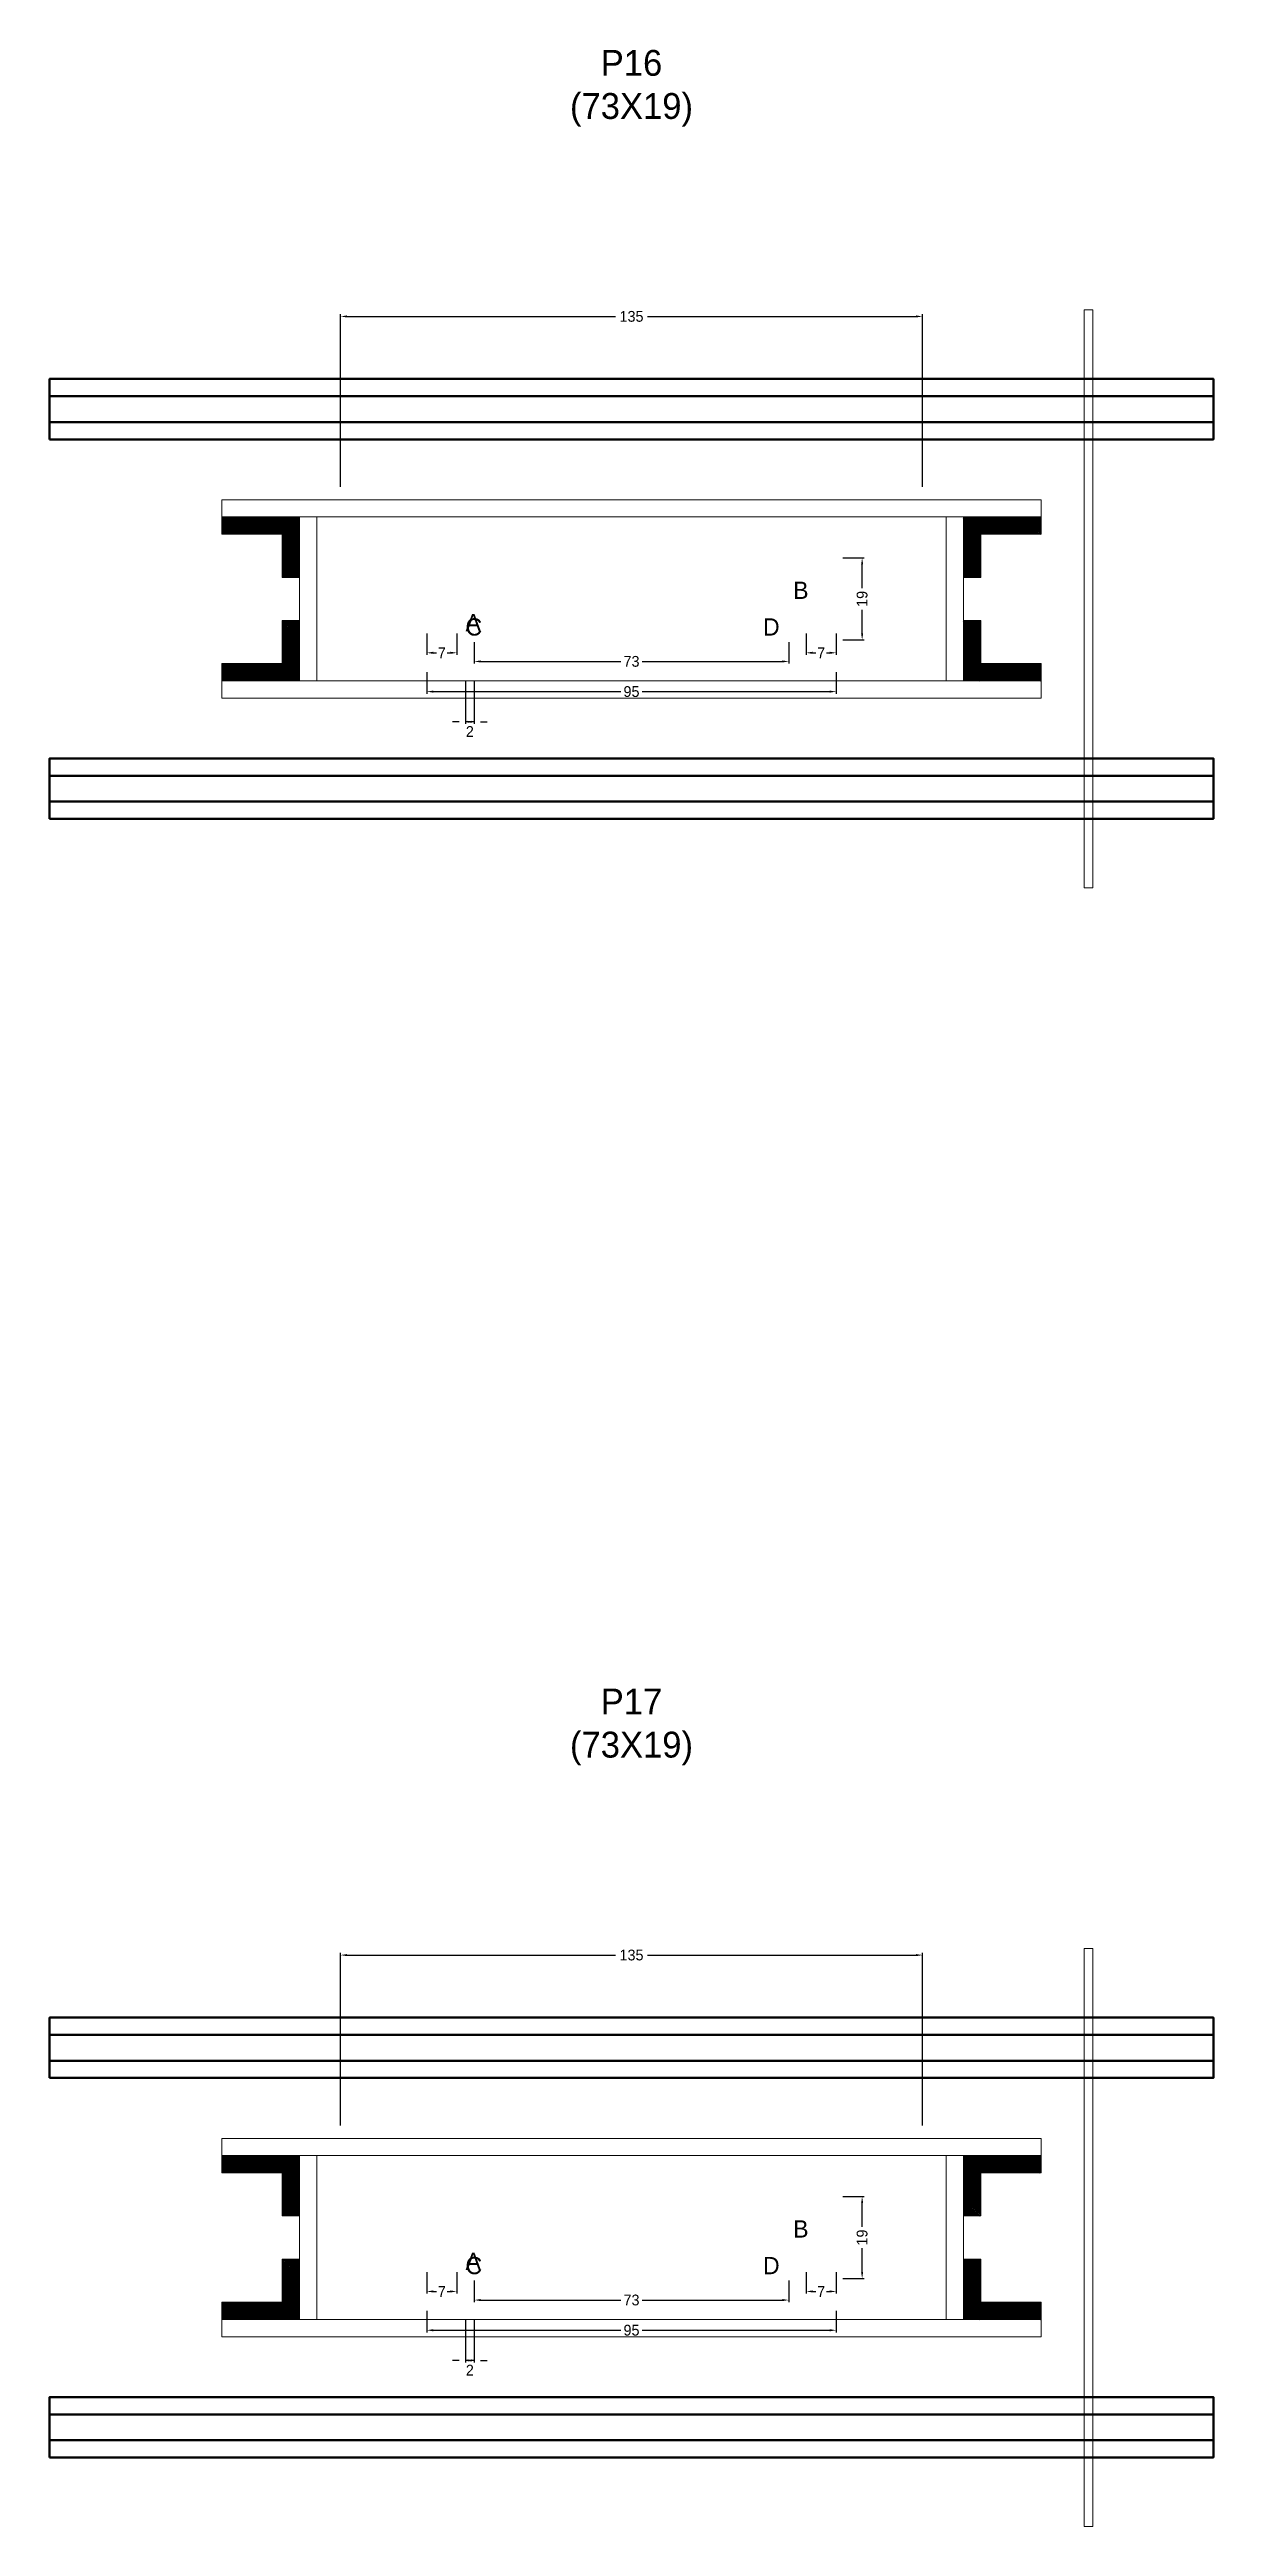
# Model space of a CAD drawing. Header units: centimetres. Extents: x -7000 to 4307, y -13306 to 295.
# Drawn here: x -135 to 135, y -6007 to -5433 of the extents above; entities that cross this region are included whole.
import ezdxf

# ---------------------------------------------------------------- set-up
doc = ezdxf.new("R2010")
doc.units = ezdxf.units.CM
for name, color, linetype in [('COTA', 241, 'Continuous'), ('GRAVATA', 224, 'Continuous'), ('Hachura', 251, 'Continuous'), ('NOMENCLATURA', 7, 'Continuous'), ('SARRAFO', 251, 'Continuous')]:
    doc.layers.add(name, color=color, linetype=linetype)
doc.dimstyles.new('cotax2', dxfattribs={"dimtxt": 2.5, "dimasz": 1.5, "dimexe": 0.5, "dimexo": 0.5, "dimgap": 0.5, "dimtad": 1, "dimcen": 2.5, "dimazin": 3, "dimtfac": 1, "dimtmove": 0, "dimatfit": 3})

msp = doc.modelspace()

# ---------------------------------------------------------------- texts
at = {"layer": 'NOMENCLATURA'}
for s, p in [('B', (37.5, -5560)), ('A', (-38.5, -5567.5)), ('C', (-38.5, -5568.5)), ('D', (30.5, -5568.5)), ('B', (37.5, -5940)), ('A', (-38.5, -5947.5)), ('C', (-38.5, -5948.5)), ('D', (30.5, -5948.5))]:
    msp.add_text(s, height=4, dxfattribs=at).set_placement(p)
at = {"layer": 'NOMENCLATURA', "char_height": 6, "attachment_point": 8}
for s, insert in [('P16\\P(73X19)', (0, -5450.5)), ('P17\\P(73X19)', (0, -5830.5))]:
    msp.add_mtext(s, dxfattribs=dict(at, insert=insert))

# ---------------------------------------------------------------- blocks, each defined once
blk = doc.blocks.new('_CLOSEDFILLED')
at = {"color": 0, "linetype": 'BYBLOCK'}
blk.add_solid([(-1, 0.16), (0, 0), (-1, -0.16)], dxfattribs=at)
blk = doc.blocks.new('*D558')
for p, q in [((-47.5, -5957), (-47.5, -5962)), ((-46, -5961.5), (-2.5, -5961.5)), ((2.5, -5961.5), (46, -5961.5)), ((47.5, -5957), (47.5, -5962))]:
    blk.add_line(p, q)
at = {"layer": 'Defpoints'}
for p in [(-47.5, -5956.5), (-47.5, -5961.5), (47.5, -5956.5)]:
    blk.add_point(p, dxfattribs=at)
at = {"layer": 'COTA', "xscale": 1.5, "yscale": 1.5, "rotation": 180}
blk.add_blockref('_CLOSEDFILLED', (-47.5, -5961.5), dxfattribs=at)
at = {"layer": 'COTA', "xscale": 1.5, "yscale": 1.5}
blk.add_blockref('_CLOSEDFILLED', (47.5, -5961.5), dxfattribs=at)
at = {"layer": 'COTA', "insert": (0, -5961.5), "char_height": 2.5, "attachment_point": 5}
blk.add_mtext('95', dxfattribs=at)
blk = doc.blocks.new('*D559')
for p, q in [((-36.5, -5950), (-36.5, -5955)), ((36.5, -5950), (36.5, -5955)), ((-35, -5954.5), (-2.5, -5954.5)), ((2.5, -5954.5), (35, -5954.5))]:
    blk.add_line(p, q)
at = {"layer": 'Defpoints'}
for p in [(-36.5, -5949.5), (36.5, -5949.5), (-36.5, -5954.5)]:
    blk.add_point(p, dxfattribs=at)
at = {"layer": 'COTA', "xscale": 1.5, "yscale": 1.5, "rotation": 180}
blk.add_blockref('_CLOSEDFILLED', (-36.5, -5954.5), dxfattribs=at)
at = {"layer": 'COTA', "xscale": 1.5, "yscale": 1.5}
blk.add_blockref('_CLOSEDFILLED', (36.5, -5954.5), dxfattribs=at)
at = {"layer": 'COTA', "insert": (0, -5954.5), "char_height": 2.5, "attachment_point": 5}
blk.add_mtext('73', dxfattribs=at)
blk = doc.blocks.new('*D560')
for p, q in [((49, -5930.5), (54, -5930.5)), ((53.5, -5937.5), (53.5, -5932)), ((53.5, -5948), (53.5, -5942.5)), ((49, -5949.5), (54, -5949.5))]:
    blk.add_line(p, q)
at = {"layer": 'Defpoints'}
for p in [(48.5, -5930.5), (48.5, -5949.5), (53.5, -5949.5)]:
    blk.add_point(p, dxfattribs=at)
at = {"layer": 'COTA', "xscale": 1.5, "yscale": 1.5}
for p, rotation in [((53.5, -5930.5), 90), ((53.5, -5949.5), 270)]:
    blk.add_blockref('_CLOSEDFILLED', p, dxfattribs=dict(at, rotation=rotation))
at = {"layer": 'COTA', "insert": (53.5, -5940), "char_height": 2.5, "attachment_point": 5, "rotation": 90}
blk.add_mtext('19', dxfattribs=at)
blk = doc.blocks.new('*D561')
for p, q in [((-47.5, -5948), (-47.5, -5953)), ((-40.5, -5948), (-40.5, -5953)), ((-46, -5952.5), (-45.25, -5952.5)), ((-42.75, -5952.5), (-42, -5952.5))]:
    blk.add_line(p, q)
at = {"layer": 'Defpoints'}
for p in [(-47.5, -5947.5), (-40.5, -5947.5), (-47.5, -5952.5)]:
    blk.add_point(p, dxfattribs=at)
at = {"layer": 'COTA', "xscale": 1.5, "yscale": 1.5, "rotation": 180}
blk.add_blockref('_CLOSEDFILLED', (-47.5, -5952.5), dxfattribs=at)
at = {"layer": 'COTA', "xscale": 1.5, "yscale": 1.5}
blk.add_blockref('_CLOSEDFILLED', (-40.5, -5952.5), dxfattribs=at)
at = {"layer": 'COTA', "insert": (-44, -5952.5), "char_height": 2.5, "attachment_point": 5}
blk.add_mtext('7', dxfattribs=at)
blk = doc.blocks.new('*D562')
for p, q in [((40.5, -5948), (40.5, -5953)), ((47.5, -5948), (47.5, -5953)), ((42, -5952.5), (42.75, -5952.5)), ((45.25, -5952.5), (46, -5952.5))]:
    blk.add_line(p, q)
at = {"layer": 'Defpoints'}
for p in [(40.5, -5947.5), (47.5, -5947.5), (40.5, -5952.5)]:
    blk.add_point(p, dxfattribs=at)
at = {"layer": 'COTA', "xscale": 1.5, "yscale": 1.5, "rotation": 180}
blk.add_blockref('_CLOSEDFILLED', (40.5, -5952.5), dxfattribs=at)
at = {"layer": 'COTA', "xscale": 1.5, "yscale": 1.5}
blk.add_blockref('_CLOSEDFILLED', (47.5, -5952.5), dxfattribs=at)
at = {"layer": 'COTA', "insert": (44, -5952.5), "char_height": 2.5, "attachment_point": 5}
blk.add_mtext('7', dxfattribs=at)
blk = doc.blocks.new('*D563')
for p, q in [((-67.5, -5914), (-67.5, -5874)), ((-66, -5874.5), (-3.75, -5874.5)), ((3.75, -5874.5), (66, -5874.5)), ((67.5, -5914), (67.5, -5874))]:
    blk.add_line(p, q)
at = {"layer": 'Defpoints'}
for p in [(-67.5, -5874.5), (-67.5, -5914.5), (67.5, -5914.5)]:
    blk.add_point(p, dxfattribs=at)
at = {"layer": 'COTA', "xscale": 1.5, "yscale": 1.5, "rotation": 180}
blk.add_blockref('_CLOSEDFILLED', (-67.5, -5874.5), dxfattribs=at)
at = {"layer": 'COTA', "xscale": 1.5, "yscale": 1.5}
blk.add_blockref('_CLOSEDFILLED', (67.5, -5874.5), dxfattribs=at)
at = {"layer": 'COTA', "insert": (0, -5874.5), "char_height": 2.5, "attachment_point": 5}
blk.add_mtext('135', dxfattribs=at)
blk = doc.blocks.new('*D524')
for p, q in [((-47.5, -5577), (-47.5, -5582)), ((47.5, -5577), (47.5, -5582)), ((-46, -5581.5), (-2.5, -5581.5)), ((2.5, -5581.5), (46, -5581.5))]:
    blk.add_line(p, q)
at = {"layer": 'Defpoints'}
for p in [(-47.5, -5576.5), (47.5, -5576.5), (-47.5, -5581.5)]:
    blk.add_point(p, dxfattribs=at)
at = {"layer": 'COTA', "xscale": 1.5, "yscale": 1.5, "rotation": 180}
blk.add_blockref('_CLOSEDFILLED', (-47.5, -5581.5), dxfattribs=at)
at = {"layer": 'COTA', "xscale": 1.5, "yscale": 1.5}
blk.add_blockref('_CLOSEDFILLED', (47.5, -5581.5), dxfattribs=at)
at = {"layer": 'COTA', "insert": (0, -5581.5), "char_height": 2.5, "attachment_point": 5}
blk.add_mtext('95', dxfattribs=at)
blk = doc.blocks.new('*D525')
for p, q in [((-36.5, -5570), (-36.5, -5575)), ((36.5, -5570), (36.5, -5575)), ((-35, -5574.5), (-2.5, -5574.5)), ((2.5, -5574.5), (35, -5574.5))]:
    blk.add_line(p, q)
at = {"layer": 'Defpoints'}
for p in [(-36.5, -5569.5), (36.5, -5569.5), (-36.5, -5574.5)]:
    blk.add_point(p, dxfattribs=at)
at = {"layer": 'COTA', "xscale": 1.5, "yscale": 1.5, "rotation": 180}
blk.add_blockref('_CLOSEDFILLED', (-36.5, -5574.5), dxfattribs=at)
at = {"layer": 'COTA', "xscale": 1.5, "yscale": 1.5}
blk.add_blockref('_CLOSEDFILLED', (36.5, -5574.5), dxfattribs=at)
at = {"layer": 'COTA', "insert": (0, -5574.5), "char_height": 2.5, "attachment_point": 5}
blk.add_mtext('73', dxfattribs=at)
blk = doc.blocks.new('*D526')
for p, q in [((49, -5550.5), (54, -5550.5)), ((53.5, -5557.5), (53.5, -5552)), ((53.5, -5568), (53.5, -5562.5)), ((49, -5569.5), (54, -5569.5))]:
    blk.add_line(p, q)
at = {"layer": 'Defpoints'}
for p in [(48.5, -5550.5), (48.5, -5569.5), (53.5, -5569.5)]:
    blk.add_point(p, dxfattribs=at)
at = {"layer": 'COTA', "xscale": 1.5, "yscale": 1.5}
for p, rotation in [((53.5, -5550.5), 90), ((53.5, -5569.5), 270)]:
    blk.add_blockref('_CLOSEDFILLED', p, dxfattribs=dict(at, rotation=rotation))
at = {"layer": 'COTA', "insert": (53.5, -5560), "char_height": 2.5, "attachment_point": 5, "rotation": 90}
blk.add_mtext('19', dxfattribs=at)
blk = doc.blocks.new('*D527')
for p, q in [((-47.5, -5568), (-47.5, -5573)), ((-40.5, -5568), (-40.5, -5573)), ((-46, -5572.5), (-45.25, -5572.5)), ((-42.75, -5572.5), (-42, -5572.5))]:
    blk.add_line(p, q)
at = {"layer": 'Defpoints'}
for p in [(-47.5, -5567.5), (-40.5, -5567.5), (-47.5, -5572.5)]:
    blk.add_point(p, dxfattribs=at)
at = {"layer": 'COTA', "xscale": 1.5, "yscale": 1.5, "rotation": 180}
blk.add_blockref('_CLOSEDFILLED', (-47.5, -5572.5), dxfattribs=at)
at = {"layer": 'COTA', "xscale": 1.5, "yscale": 1.5}
blk.add_blockref('_CLOSEDFILLED', (-40.5, -5572.5), dxfattribs=at)
at = {"layer": 'COTA', "insert": (-44, -5572.5), "char_height": 2.5, "attachment_point": 5}
blk.add_mtext('7', dxfattribs=at)
blk = doc.blocks.new('*D528')
for p, q in [((40.5, -5568), (40.5, -5573)), ((47.5, -5568), (47.5, -5573)), ((42, -5572.5), (42.75, -5572.5)), ((45.25, -5572.5), (46, -5572.5))]:
    blk.add_line(p, q)
at = {"layer": 'Defpoints'}
for p in [(40.5, -5567.5), (47.5, -5567.5), (40.5, -5572.5)]:
    blk.add_point(p, dxfattribs=at)
at = {"layer": 'COTA', "xscale": 1.5, "yscale": 1.5, "rotation": 180}
blk.add_blockref('_CLOSEDFILLED', (40.5, -5572.5), dxfattribs=at)
at = {"layer": 'COTA', "xscale": 1.5, "yscale": 1.5}
blk.add_blockref('_CLOSEDFILLED', (47.5, -5572.5), dxfattribs=at)
at = {"layer": 'COTA', "insert": (44, -5572.5), "char_height": 2.5, "attachment_point": 5}
blk.add_mtext('7', dxfattribs=at)
blk = doc.blocks.new('*D529')
for p, q in [((-67.5, -5534), (-67.5, -5494)), ((-66, -5494.5), (-3.75, -5494.5)), ((3.75, -5494.5), (66, -5494.5)), ((67.5, -5534), (67.5, -5494))]:
    blk.add_line(p, q)
at = {"layer": 'Defpoints'}
for p in [(-67.5, -5494.5), (-67.5, -5534.5), (67.5, -5534.5)]:
    blk.add_point(p, dxfattribs=at)
at = {"layer": 'COTA', "xscale": 1.5, "yscale": 1.5, "rotation": 180}
blk.add_blockref('_CLOSEDFILLED', (-67.5, -5494.5), dxfattribs=at)
at = {"layer": 'COTA', "xscale": 1.5, "yscale": 1.5}
blk.add_blockref('_CLOSEDFILLED', (67.5, -5494.5), dxfattribs=at)
at = {"layer": 'COTA', "insert": (0, -5494.5), "char_height": 2.5, "attachment_point": 5}
blk.add_mtext('135', dxfattribs=at)

# ---------------------------------------------------------------- dimensions: what is measured, and where the dimension line sits
at = {"layer": 'COTA'}
for base, p1, p2, picture, middle in [((-67.5, -5494.5), (-67.5, -5534.5), (67.5, -5534.5), '*D529', (0, -5494.5)), ((-47.5, -5572.5), (-47.5, -5567.5), (-40.5, -5567.5), '*D527', (-44, -5572.5)), ((-36.5, -5574.5), (-36.5, -5569.5), (36.5, -5569.5), '*D525', (0, -5574.5)), ((40.5, -5572.5), (40.5, -5567.5), (47.5, -5567.5), '*D528', (44, -5572.5)), ((-47.5, -5581.5), (-47.5, -5576.5), (47.5, -5576.5), '*D524', (0, -5581.5)), ((-67.5, -5874.5), (-67.5, -5914.5), (67.5, -5914.5), '*D563', (0, -5874.5)), ((-47.5, -5952.5), (-47.5, -5947.5), (-40.5, -5947.5), '*D561', (-44, -5952.5)), ((-36.5, -5954.5), (-36.5, -5949.5), (36.5, -5949.5), '*D559', (0, -5954.5)), ((40.5, -5952.5), (40.5, -5947.5), (47.5, -5947.5), '*D562', (44, -5952.5)), ((-47.5, -5961.5), (-47.5, -5956.5), (47.5, -5956.5), '*D558', (0, -5961.5))]:
    dim = msp.add_linear_dim(base=base, p1=p1, p2=p2, dimstyle='cotax2', dxfattribs=at)
    dim.commit()
    dim.dimension.update_dxf_attribs({"geometry": picture, "text_midpoint": middle})
for base, p1, p2, picture, middle in [((53.5, -5569.5), (48.5, -5569.5), (48.5, -5550.5), '*D526', (53.5, -5560)), ((53.5, -5949.5), (48.5, -5949.5), (48.5, -5930.5), '*D560', (53.5, -5940))]:
    dim = msp.add_linear_dim(base=base, p1=p1, p2=p2, angle=90, dimstyle='cotax2', dxfattribs=at)
    dim.commit()
    dim.dimension.update_dxf_attribs({"geometry": picture, "text_midpoint": middle})
for base, p1, p2 in [((-36.5, -5588.5), (-36.5, -5578.5), (-38.5, -5578.5)), ((-36.5, -5968.5), (-36.5, -5958.5), (-38.5, -5958.5))]:
    msp.add_linear_dim(base=base, p1=p1, p2=p2, dimstyle='cotax2', dxfattribs=at).render()

# ---------------------------------------------------------------- hatches: boundary and pattern name
at = {"layer": 'SARRAFO'}
h = msp.add_hatch(dxfattribs=at)
h.set_pattern_fill('SOLID', scale=2)
h.paths.add_polyline_path([(-95, -5545), (-81, -5545), (-81, -5541), (-95, -5541)])
h = msp.add_hatch(dxfattribs=at)
h.set_pattern_fill('SOLID', scale=2)
h.paths.add_polyline_path([(-81, -5555), (-77, -5555), (-77, -5541), (-81, -5541)])
h = msp.add_hatch(dxfattribs=at)
h.set_pattern_fill('SOLID', scale=2)
h.paths.add_polyline_path([(77, -5555), (81, -5555), (81, -5541), (77, -5541)])
h = msp.add_hatch(dxfattribs=at)
h.set_pattern_fill('SOLID', scale=2)
h.paths.add_polyline_path([(81, -5545), (95, -5545), (95, -5541), (81, -5541)])
h = msp.add_hatch(dxfattribs=at)
h.set_pattern_fill('SOLID', scale=2)
h.paths.add_polyline_path([(-81, -5579), (-77, -5579), (-77, -5565), (-81, -5565)])
h = msp.add_hatch(dxfattribs=at)
h.set_pattern_fill('SOLID', scale=2)
h.paths.add_polyline_path([(77, -5579), (81, -5579), (81, -5565), (77, -5565)])
h = msp.add_hatch(dxfattribs=at)
h.set_pattern_fill('SOLID', scale=2)
h.paths.add_polyline_path([(-95, -5579), (-81, -5579), (-81, -5575), (-95, -5575)])
h = msp.add_hatch(dxfattribs=at)
h.set_pattern_fill('SOLID', scale=2)
h.paths.add_polyline_path([(81, -5579), (95, -5579), (95, -5575), (81, -5575)])
h = msp.add_hatch(dxfattribs=at)
h.set_pattern_fill('SOLID', scale=2)
h.paths.add_polyline_path([(-95, -5925), (-81, -5925), (-81, -5921), (-95, -5921)])
h = msp.add_hatch(dxfattribs=at)
h.set_pattern_fill('SOLID', scale=2)
h.paths.add_polyline_path([(-81, -5935), (-77, -5935), (-77, -5921), (-81, -5921)])
h = msp.add_hatch(dxfattribs=at)
h.set_pattern_fill('SOLID', scale=2)
h.paths.add_polyline_path([(77, -5935), (81, -5935), (81, -5921), (77, -5921)])
h = msp.add_hatch(dxfattribs=at)
h.set_pattern_fill('SOLID', scale=2)
h.paths.add_polyline_path([(81, -5925), (95, -5925), (95, -5921), (81, -5921)])
h = msp.add_hatch(dxfattribs=at)
h.set_pattern_fill('SOLID', scale=2)
h.paths.add_polyline_path([(-81, -5959), (-77, -5959), (-77, -5945), (-81, -5945)])
h = msp.add_hatch(dxfattribs=at)
h.set_pattern_fill('SOLID', scale=2)
h.paths.add_polyline_path([(77, -5959), (81, -5959), (81, -5945), (77, -5945)])
h = msp.add_hatch(dxfattribs=at)
h.set_pattern_fill('SOLID', scale=2)
h.paths.add_polyline_path([(-95, -5959), (-81, -5959), (-81, -5955), (-95, -5955)])
h = msp.add_hatch(dxfattribs=at)
h.set_pattern_fill('SOLID', scale=2)
h.paths.add_polyline_path([(81, -5959), (95, -5959), (95, -5955), (81, -5955)])

# ---------------------------------------------------------------- linework, layer by layer
at = {"layer": 'GRAVATA', "lineweight": 50}
for points in [[(-135, -5523), (135, -5523), (135, -5509), (-135, -5509)], [(-135, -5519), (135, -5519), (135, -5513), (-135, -5513)], [(-135, -5611), (135, -5611), (135, -5597), (-135, -5597)], [(-135, -5607), (135, -5607), (135, -5601), (-135, -5601)], [(-135, -5903), (135, -5903), (135, -5889), (-135, -5889)], [(-135, -5899), (135, -5899), (135, -5893), (-135, -5893)], [(-135, -5991), (135, -5991), (135, -5977), (-135, -5977)], [(-135, -5987), (135, -5987), (135, -5981), (-135, -5981)]]:
    msp.add_lwpolyline(points, close=True, dxfattribs=at)
at = {"layer": 'Hachura', "lineweight": 13}
for points in [[(105, -5627), (107, -5627), (107, -5493), (105, -5493)], [(105, -6007), (107, -6007), (107, -5873), (105, -5873)]]:
    msp.add_lwpolyline(points, close=True, dxfattribs=at)
at = {"layer": 'Hachura', "lineweight": 18}
for points in [[(-95, -5541), (95, -5541), (95, -5537), (-95, -5537)], [(-77, -5579), (-73, -5579), (-73, -5541), (-77, -5541)], [(73, -5579), (77, -5579), (77, -5541), (73, -5541)], [(-95, -5583), (95, -5583), (95, -5579), (-95, -5579)], [(-95, -5921), (95, -5921), (95, -5917), (-95, -5917)], [(-77, -5959), (-73, -5959), (-73, -5921), (-77, -5921)], [(73, -5959), (77, -5959), (77, -5921), (73, -5921)], [(-95, -5963), (95, -5963), (95, -5959), (-95, -5959)]]:
    msp.add_lwpolyline(points, close=True, dxfattribs=at)
at = {"layer": 'SARRAFO', "lineweight": 13}
for points in [[(-95, -5545), (-81, -5545), (-81, -5541), (-95, -5541)], [(-81, -5555), (-77, -5555), (-77, -5541), (-81, -5541)], [(77, -5555), (81, -5555), (81, -5541), (77, -5541)], [(81, -5545), (95, -5545), (95, -5541), (81, -5541)], [(-81, -5579), (-77, -5579), (-77, -5565), (-81, -5565)], [(77, -5579), (81, -5579), (81, -5565), (77, -5565)], [(-95, -5579), (-81, -5579), (-81, -5575), (-95, -5575)], [(81, -5579), (95, -5579), (95, -5575), (81, -5575)], [(-95, -5925), (-81, -5925), (-81, -5921), (-95, -5921)], [(-81, -5935), (-77, -5935), (-77, -5921), (-81, -5921)], [(77, -5935), (81, -5935), (81, -5921), (77, -5921)], [(81, -5925), (95, -5925), (95, -5921), (81, -5921)], [(-81, -5959), (-77, -5959), (-77, -5945), (-81, -5945)], [(77, -5959), (81, -5959), (81, -5945), (77, -5945)], [(-95, -5959), (-81, -5959), (-81, -5955), (-95, -5955)], [(81, -5959), (95, -5959), (95, -5955), (81, -5955)]]:
    msp.add_lwpolyline(points, close=True, dxfattribs=at)

msp.set_redraw_order([(e.dxf.handle, doc.entitydb.next_handle()) for e in msp.query("TEXT MTEXT ATTDEF DIMENSION ARC_DIMENSION")])  # texts and dimensions are drawn at this point

doc.saveas('drawing.dxf')
